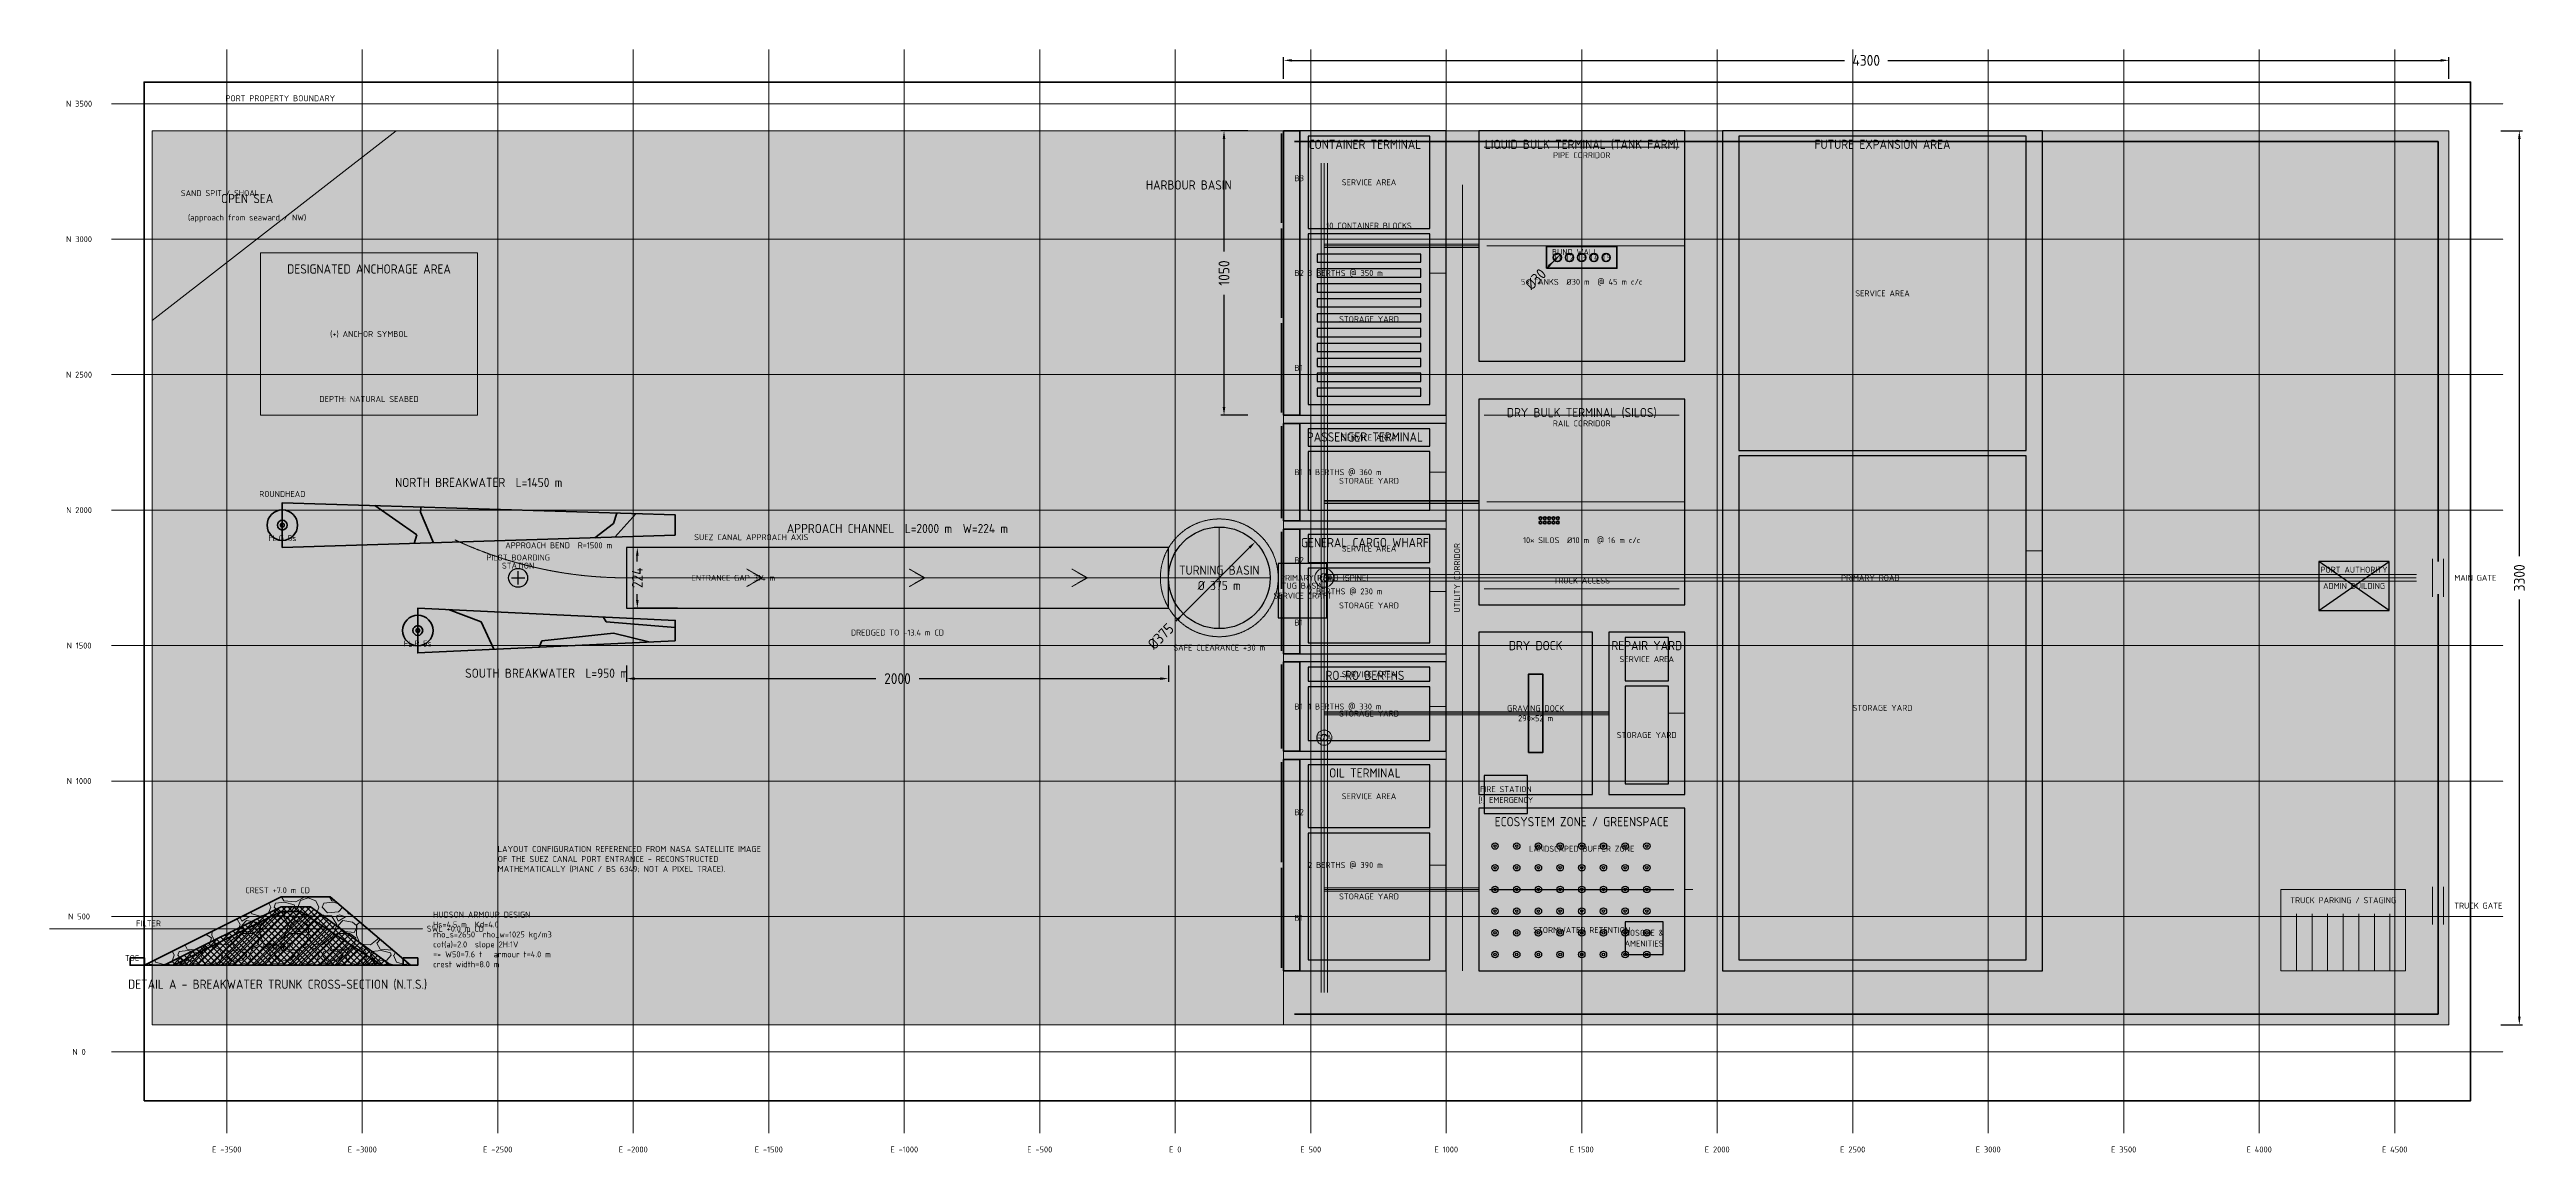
# Model space of a CAD drawing. Header units: metres. Extents: x -4154 to 4986, y -371 to 3700.
import ezdxf
from ezdxf.enums import TextEntityAlignment as Align

# ---------------------------------------------------------------- set-up
doc = ezdxf.new("R2010")
doc.units = ezdxf.units.M
doc.linetypes.add('CENTER2', pattern=[2.541, 1.587, -0.318, 0.318, -0.318])
doc.linetypes.add('DASHED2', pattern=[0.762, 0.635, -0.127])
for name, color, linetype, lineweight in [('BERTHS', 30, 'Continuous', 35), ('BOUNDARY', 7, 'Continuous', 50), ('BREAKWATER', 32, 'Continuous', 50), ('CENTERLINES', 4, 'CENTER2', 13), ('DIMENSIONS', 1, 'Continuous', 18), ('FACILITIES', 50, 'Continuous', 25), ('LAND', 42, 'Continuous', 18), ('QUAYS', 33, 'Continuous', 50), ('ROADS', 9, 'Continuous', 20), ('SILOS', 40, 'Continuous', 35), ('TANKS', 20, 'Continuous', 35), ('TERMINALS', 8, 'Continuous', 25), ('TEXT', 7, 'Continuous', 18)]:
    doc.layers.add(name, color=color, linetype=linetype, lineweight=lineweight)
for name, color, linetype, lineweight, transparency in [('CHANNEL', 150, 'Continuous', 25, 0.3), ('GRID', 8, 'DASHED2', 9, 0.8), ('HATCH', 250, 'Continuous', 13, 0.65), ('TURNING_BASIN', 151, 'Continuous', 25, 0.3), ('WATER', 140, 'Continuous', 18, 0.55)]:
    doc.layers.add(name, color=color, linetype=linetype, lineweight=lineweight, transparency=transparency)
doc.styles.add('PORT_TXT', font='isocp.shx')
doc.dimstyles.new('PORT', dxfattribs={"dimtxt": 40, "dimasz": 30, "dimexe": 12, "dimexo": 12, "dimgap": 8, "dimtad": 1, "dimdec": 1, "dimtxsty": 'PORT_TXT', "dimcen": 2.5, "dimazin": 3, "dimtfac": 1, "dimtmove": 0, "dimatfit": 3, "dimarcsym": 0})

# ---------------------------------------------------------------- blocks, each defined once
blk = doc.blocks.new('_CLOSEDFILLED')
at = {"color": 0, "linetype": 'ByBlock'}
blk.add_solid([(-1, 0.16), (0, 0), (-1, -0.16)], dxfattribs=at)
blk = doc.blocks.new('*D3')
at = {"transparency": 16777216}
for p, q in [((-1837, 1862), (-1997, 1862)), ((-1985, 1810), (-1985, 1832)), ((-1985, 1668), (-1985, 1690)), ((-1837, 1638), (-1997, 1638))]:
    blk.add_line(p, q, dxfattribs=at)
at = {"layer": 'Defpoints', "transparency": 16777216}
for p in [(-1825, 1862), (-1985, 1638), (-1825, 1638)]:
    blk.add_point(p, dxfattribs=at)
at = {"layer": 'DIMENSIONS', "transparency": 16777216, "xscale": 30, "yscale": 30}
for p, rotation in [((-1985, 1862), 90), ((-1985, 1638), 270)]:
    blk.add_blockref('_CLOSEDFILLED', p, dxfattribs=dict(at, rotation=rotation))
at = {"layer": 'DIMENSIONS', "transparency": 16777216, "insert": (-1985, 1750), "char_height": 40, "attachment_point": 5, "rotation": 90, "style": 'PORT_TXT'}
blk.add_mtext('224', dxfattribs=at)
blk = doc.blocks.new('*D4')
at = {"transparency": 16777216}
for p, q in [((-2025, 1426), (-2025, 1366)), ((-1995, 1378), (-1105, 1378)), ((-945, 1378), (-55, 1378)), ((-25, 1426), (-25, 1366))]:
    blk.add_line(p, q, dxfattribs=at)
at = {"layer": 'Defpoints', "transparency": 16777216}
for p in [(-2025, 1438), (-2025, 1378), (-25, 1438)]:
    blk.add_point(p, dxfattribs=at)
at = {"layer": 'DIMENSIONS', "transparency": 16777216, "xscale": 30, "yscale": 30, "rotation": 180}
blk.add_blockref('_CLOSEDFILLED', (-2025, 1378), dxfattribs=at)
at = {"layer": 'DIMENSIONS', "transparency": 16777216, "xscale": 30, "yscale": 30}
blk.add_blockref('_CLOSEDFILLED', (-25, 1378), dxfattribs=at)
at = {"layer": 'DIMENSIONS', "transparency": 16777216, "insert": (-1025, 1378), "char_height": 40, "attachment_point": 5, "style": 'PORT_TXT'}
blk.add_mtext('2000', dxfattribs=at)
blk = doc.blocks.new('*D5')
at = {"transparency": 16777216}
for p, q in [((8.7, 1596.2), (273.9, 1861.4)), ((3, 1590.5), (8.7, 1596.2))]:
    blk.add_line(p, q, dxfattribs=at)
at = {"layer": 'Defpoints', "transparency": 16777216}
for p in [(162.5, 1750), (29.9, 1617.4)]:
    blk.add_point(p, dxfattribs=at)
at = {"layer": 'DIMENSIONS', "transparency": 16777216, "xscale": 30, "yscale": 30, "rotation": 45.00000000000003}
for p in [(295.1, 1882.6), (29.9, 1617.4)]:
    blk.add_blockref('_CLOSEDFILLED', p, dxfattribs=at)
at = {"layer": 'DIMENSIONS', "transparency": 16777216, "insert": (-53.5, 1534), "char_height": 40, "attachment_point": 5, "rotation": 45, "style": 'PORT_TXT'}
blk.add_mtext('%%c375', dxfattribs=at)
blk = doc.blocks.new('*D6')
at = {"transparency": 16777216}
for p, q in [((400, 3592), (400, 3672)), ((430, 3660), (2470, 3660)), ((2630, 3660), (4670, 3660)), ((4700, 3592), (4700, 3672))]:
    blk.add_line(p, q, dxfattribs=at)
at = {"layer": 'Defpoints', "transparency": 16777216}
for p in [(400, 3660), (400, 3580), (4700, 3580)]:
    blk.add_point(p, dxfattribs=at)
at = {"layer": 'DIMENSIONS', "transparency": 16777216, "xscale": 30, "yscale": 30, "rotation": 180}
blk.add_blockref('_CLOSEDFILLED', (400, 3660), dxfattribs=at)
at = {"layer": 'DIMENSIONS', "transparency": 16777216, "xscale": 30, "yscale": 30}
blk.add_blockref('_CLOSEDFILLED', (4700, 3660), dxfattribs=at)
at = {"layer": 'DIMENSIONS', "transparency": 16777216, "insert": (2550, 3660), "char_height": 40, "attachment_point": 5, "style": 'PORT_TXT'}
blk.add_mtext('4300', dxfattribs=at)
blk = doc.blocks.new('*D7')
at = {"transparency": 16777216}
for p, q in [((4892, 3400), (4972, 3400)), ((4960, 1830), (4960, 3370)), ((4960, 130), (4960, 1670)), ((4892, 100), (4972, 100))]:
    blk.add_line(p, q, dxfattribs=at)
at = {"layer": 'Defpoints', "transparency": 16777216}
for p in [(4880, 3400), (4880, 100), (4960, 100)]:
    blk.add_point(p, dxfattribs=at)
at = {"layer": 'DIMENSIONS', "transparency": 16777216, "xscale": 30, "yscale": 30}
for p, rotation in [((4960, 3400), 90), ((4960, 100), 270)]:
    blk.add_blockref('_CLOSEDFILLED', p, dxfattribs=dict(at, rotation=rotation))
at = {"layer": 'DIMENSIONS', "transparency": 16777216, "insert": (4960, 1750), "char_height": 40, "attachment_point": 5, "rotation": 90, "style": 'PORT_TXT'}
blk.add_mtext('3300', dxfattribs=at)
blk = doc.blocks.new('*D8')
at = {"transparency": 16777216}
for p, q in [((268, 3400), (168, 3400)), ((180, 2955), (180, 3370)), ((180, 2380), (180, 2795)), ((268, 2350), (168, 2350))]:
    blk.add_line(p, q, dxfattribs=at)
at = {"layer": 'Defpoints', "transparency": 16777216}
for p in [(280, 3400), (180, 2350), (280, 2350)]:
    blk.add_point(p, dxfattribs=at)
at = {"layer": 'DIMENSIONS', "transparency": 16777216, "xscale": 30, "yscale": 30}
for p, rotation in [((180, 3400), 90), ((180, 2350), 270)]:
    blk.add_blockref('_CLOSEDFILLED', p, dxfattribs=dict(at, rotation=rotation))
at = {"layer": 'DIMENSIONS', "transparency": 16777216, "insert": (180, 2875), "char_height": 40, "attachment_point": 5, "rotation": 90, "style": 'PORT_TXT'}
blk.add_mtext('1050', dxfattribs=at)
blk = doc.blocks.new('*D9')
at = {"transparency": 16777216}
for p, q in [((1372.5, 2895), (1378.2, 2900.7)), ((1378.2, 2900.7), (1399.4, 2921.9))]:
    blk.add_line(p, q, dxfattribs=at)
at = {"layer": 'Defpoints', "transparency": 16777216}
for p in [(1410, 2932.5), (1399.4, 2921.9)]:
    blk.add_point(p, dxfattribs=at)
at = {"layer": 'DIMENSIONS', "transparency": 16777216, "xscale": 30, "yscale": 30, "rotation": 45}
for p in [(1399.4, 2921.9), (1420.6, 2943.1)]:
    blk.add_blockref('_CLOSEDFILLED', p, dxfattribs=at)
at = {"layer": 'DIMENSIONS', "transparency": 16777216, "insert": (1330.1, 2852.6), "char_height": 40, "attachment_point": 5, "rotation": 45, "style": 'PORT_TXT'}
blk.add_mtext('%%c30', dxfattribs=at)

msp = doc.modelspace()

# ---------------------------------------------------------------- hatches: boundary and pattern name
at = {"layer": 'BREAKWATER', "true_color": 0x78787c}
h = msp.add_hatch(color=8, dxfattribs=at)
h.dxf.hatch_style = 1
h.paths.add_polyline_path([(-1845, 1907), (-1845, 1982), (-3295, 2027), (-3295, 1862)])
at = {"layer": 'BREAKWATER'}
h = msp.add_hatch(dxfattribs=at)
h.set_pattern_fill('GRAVEL', scale=55)
h.paths.add_polyline_path([(-1845, 1907), (-1845, 1982), (-3295, 2027), (-3295, 1862)])
at = {"layer": 'BREAKWATER', "true_color": 0x78787c}
h = msp.add_hatch(color=8, dxfattribs=at)
h.dxf.hatch_style = 1
h.paths.add_polyline_path([(-1845, 1518), (-1845, 1593), (-2795, 1638), (-2795, 1473)])
at = {"layer": 'BREAKWATER'}
h = msp.add_hatch(dxfattribs=at)
h.set_pattern_fill('GRAVEL', scale=55)
h.paths.add_polyline_path([(-1845, 1518), (-1845, 1593), (-2795, 1638), (-2795, 1473)])
at = {"layer": 'CHANNEL', "true_color": 0x78b2d4}
h = msp.add_hatch(color=143, dxfattribs=at)
h.dxf.hatch_style = 1
h.paths.add_polyline_path([(-2025, 1638), (-25, 1638), (-25, 1862), (-2025, 1862)])
at = {"layer": 'HATCH', "true_color": 0xecd6c8}
h = msp.add_hatch(color=254, dxfattribs=at)
h.dxf.hatch_style = 1
h.paths.add_polyline_path([(1120, 2550), (1880, 2550), (1880, 3400), (1120, 3400)])
at = {"layer": 'HATCH', "true_color": 0xd0e2ec}
h = msp.add_hatch(color=254, dxfattribs=at)
h.dxf.hatch_style = 1
h.paths.add_polyline_path([(490, 2390), (940, 2390), (940, 3020), (490, 3020)])
at = {"layer": 'HATCH', "true_color": 0xe2e0c8}
h = msp.add_hatch(color=254, dxfattribs=at)
h.dxf.hatch_style = 1
h.paths.add_polyline_path([(1120, 1650), (1880, 1650), (1880, 2410), (1120, 2410)])
at = {"layer": 'HATCH', "true_color": 0xe0d6ec}
h = msp.add_hatch(color=254, dxfattribs=at)
h.dxf.hatch_style = 1
h.paths.add_polyline_path([(490, 2000), (940, 2000), (940, 2216), (490, 2216)])
at = {"layer": 'HATCH', "true_color": 0xf0eee6}
h = msp.add_hatch(color=7, dxfattribs=at)
h.dxf.hatch_style = 1
h.paths.add_polyline_path([(2080, 340), (3140, 340), (3140, 2200), (2080, 2200)])
at = {"layer": 'HATCH', "true_color": 0xe4e0c6}
h = msp.add_hatch(color=254, dxfattribs=at)
h.dxf.hatch_style = 1
h.paths.add_polyline_path([(490, 1510), (940, 1510), (940, 1786), (490, 1786)])
at = {"layer": 'HATCH', "true_color": 0xdcd2be}
h = msp.add_hatch(color=254, dxfattribs=at)
h.dxf.hatch_style = 1
h.paths.add_polyline_path([(4220, 1630), (4480, 1630), (4480, 1810), (4220, 1810)])
at = {"layer": 'HATCH', "true_color": 0xd2e4d6}
h = msp.add_hatch(color=254, dxfattribs=at)
h.dxf.hatch_style = 1
h.paths.add_polyline_path([(490, 1150), (940, 1150), (940, 1348), (490, 1348)])
at = {"layer": 'HATCH', "true_color": 0xe0e0e0}
h = msp.add_hatch(color=254, dxfattribs=at)
h.dxf.hatch_style = 1
h.paths.add_polyline_path([(1660, 990), (1820, 990), (1820, 1350), (1660, 1350)])
at = {"layer": 'HATCH', "true_color": 0xecc8c8}
h = msp.add_hatch(color=254, dxfattribs=at)
h.dxf.hatch_style = 1
h.paths.add_polyline_path([(1140, 880), (1300, 880), (1300, 1020), (1140, 1020)])
at = {"layer": 'HATCH', "true_color": 0xb4e1b4}
h = msp.add_hatch(color=9, dxfattribs=at)
h.dxf.hatch_style = 1
h.paths.add_polyline_path([(1140, 320), (1860, 320), (1860, 880), (1140, 880)])
at = {"layer": 'HATCH', "true_color": 0xecdace}
h = msp.add_hatch(color=254, dxfattribs=at)
h.dxf.hatch_style = 1
h.paths.add_polyline_path([(490, 340), (940, 340), (940, 808), (490, 808)])
at = {"layer": 'HATCH'}
h = msp.add_hatch(dxfattribs=at)
h.set_pattern_fill('GRAVEL', scale=7)
h.paths.add_polyline_path([(-3803, 320), (-2822, 320), (-3119, 572), (-3299, 572)])
h = msp.add_hatch(dxfattribs=at)
h.set_pattern_fill('ANSI37', scale=5)
h.paths.add_polyline_path([(-3731, 320), (-2894, 320), (-3191, 536), (-3299, 536)])
h = msp.add_hatch(dxfattribs=at)
h.set_pattern_fill('ANSI31', scale=6)
h.paths.add_polyline_path([(-3695, 320), (-2930, 320), (-3227, 518), (-3299, 518)])
at = {"layer": 'HATCH', "true_color": 0xdcdceb}
h = msp.add_hatch(color=254, dxfattribs=at)
h.dxf.hatch_style = 1
h.paths.add_polyline_path([(1660, 360), (1800, 360), (1800, 480), (1660, 480)])
at = {"layer": 'LAND', "true_color": 0xdecd9e}
h = msp.add_hatch(color=9, dxfattribs=at)
h.dxf.hatch_style = 1
h.paths.add_polyline_path([(-3775, 3400), (-2875, 3400), (-3775, 2700)])
at = {"layer": 'LAND', "true_color": 0xece2c6}
h = msp.add_hatch(color=254, dxfattribs=at)
h.dxf.hatch_style = 1
h.paths.add_polyline_path([(400, 100), (4700, 100), (4700, 3400), (400, 3400)])
at = {"layer": 'TURNING_BASIN', "true_color": 0x78b2d4}
h = msp.add_hatch(color=143, dxfattribs=at)
h.dxf.hatch_style = 1
h.paths.add_polyline_path([(350, 1750), (349.29, 1766.34), (347.15, 1782.56), (343.61, 1798.53), (338.69, 1814.13), (332.43, 1829.24), (324.88, 1843.75), (316.09, 1857.55), (306.13, 1870.52), (295.08, 1882.58), (283.02, 1893.63), (270.05, 1903.59), (256.25, 1912.38), (241.74, 1919.93), (226.63, 1926.19), (211.03, 1931.11), (195.06, 1934.65), (178.84, 1936.79), (162.5, 1937.5), (146.16, 1936.79), (129.94, 1934.65), (113.97, 1931.11), (98.37, 1926.19), (83.26, 1919.93), (68.75, 1912.38), (54.95, 1903.59), (41.98, 1893.63), (29.92, 1882.58), (18.87, 1870.52), (8.91, 1857.55), (0.12, 1843.75), (-7.43, 1829.24), (-13.69, 1814.13), (-18.61, 1798.53), (-22.15, 1782.56), (-24.29, 1766.34), (-25, 1750), (-24.29, 1733.66), (-22.15, 1717.44), (-18.61, 1701.47), (-13.69, 1685.87), (-7.43, 1670.76), (0.12, 1656.25), (8.91, 1642.45), (18.87, 1629.48), (29.92, 1617.42), (41.98, 1606.37), (54.95, 1596.41), (68.75, 1587.62), (83.26, 1580.07), (98.37, 1573.81), (113.97, 1568.89), (129.94, 1565.35), (146.16, 1563.21), (162.5, 1562.5), (178.84, 1563.21), (195.06, 1565.35), (211.03, 1568.89), (226.63, 1573.81), (241.74, 1580.07), (256.25, 1587.62), (270.05, 1596.41), (283.02, 1606.37), (295.08, 1617.42), (306.13, 1629.48), (316.09, 1642.45), (324.88, 1656.25), (332.43, 1670.76), (338.69, 1685.87), (343.61, 1701.47), (347.15, 1717.44), (349.29, 1733.66)])
h = msp.add_hatch(color=143, dxfattribs=at)
h.dxf.hatch_style = 1
h.paths.add_polyline_path([(380, 1602.5), (560, 1602.5), (560, 1802.5), (380, 1802.5)])
at = {"layer": 'WATER', "true_color": 0xb3d6ea}
h = msp.add_hatch(color=254, dxfattribs=at)
h.dxf.hatch_style = 1
h.paths.add_polyline_path([(-3775, 100), (400, 100), (400, 3400), (-3775, 3400)])

# ---------------------------------------------------------------- linework, layer by layer
at = {"layer": 'BERTHS'}
for p, q in [((392, 3060), (392, 3390)), ((392, 2710), (392, 3040)), ((392, 2360), (392, 2690)), ((392, 1970), (392, 2310)), ((392, 1710), (392, 1920)), ((392, 1480), (392, 1690)), ((392, 1120), (392, 1430)), ((392, 700), (392, 1070)), ((392, 310), (392, 680))]:
    msp.add_line(p, q, dxfattribs=at)
msp.add_lwpolyline([(1304, 1105), (1356, 1105), (1356, 1395), (1304, 1395)], close=True, dxfattribs=at)
at = {"layer": 'BOUNDARY'}
for p, q in [((440, 3360), (4660, 3360)), ((4660, 1810), (4660, 3360)), ((4660, 140), (4660, 1690)), ((440, 140), (4660, 140))]:
    msp.add_line(p, q, dxfattribs=at)
msp.add_lwpolyline([(-3805, -180), (4780, -180), (4780, 3580), (-3805, 3580)], close=True, dxfattribs=at)
at = {"layer": 'BREAKWATER'}
for points in [[(-1845, 1907), (-1845, 1982), (-3295, 2027), (-3295, 1862)], [(-1845, 1518), (-1845, 1593), (-2795, 1638), (-2795, 1473)], [(-3803, 320), (-2822, 320), (-3119, 572), (-3299, 572)], [(-3731, 320), (-2894, 320), (-3191, 536), (-3299, 536)], [(-3695, 320), (-2930, 320), (-3227, 518), (-3299, 518)], [(-3803, 320), (-3857, 320), (-3857, 347), (-3803, 347)], [(-2849, 320), (-2795, 320), (-2795, 347), (-2849, 347)]]:
    msp.add_lwpolyline(points, close=True, dxfattribs=at)
for centre, radius in [((-3295, 1944.5), 56.25), ((-3295, 1944.5), 18), ((-3295, 1944.5), 7.2), ((-2795, 1555.5), 56.25), ((-2795, 1555.5), 18), ((-2795, 1555.5), 7.2)]:
    msp.add_circle(centre, radius, dxfattribs=at)
at = {"layer": 'CENTERLINES', "linetype": 'CENTER2'}
for p, q in [((550, 220), (550, 3280)), ((550, 2975), (1120, 2975)), ((550, 2030), (1120, 2030)), ((162.5, 1562.5), (162.5, 1937.5)), ((-2025, 1750), (-25, 1750)), ((-25, 1750), (350, 1750)), ((550, 1750), (4580, 1750)), ((550, 1250), (1120, 1250)), ((550, 1250), (1600, 1250)), ((550, 600), (1120, 600))]:
    msp.add_line(p, q, dxfattribs=at)
at = {"layer": 'CENTERLINES'}
for p, q in [((-1591, 1750), (-1525, 1750)), ((-1525, 1750), (-1582.16, 1783)), ((-1525, 1750), (-1582.16, 1717)), ((-991, 1750), (-925, 1750)), ((-925, 1750), (-982.16, 1783)), ((-925, 1750), (-982.16, 1717)), ((-391, 1750), (-325, 1750)), ((-325, 1750), (-382.16, 1783)), ((-325, 1750), (-382.16, 1717))]:
    msp.add_line(p, q, dxfattribs=at)
msp.add_lwpolyline([(380, 1750), (379.17, 1768.96), (376.7, 1787.77), (372.59, 1806.29), (366.88, 1824.39), (359.62, 1841.92), (350.86, 1858.75), (340.67, 1874.75), (329.11, 1889.81), (316.3, 1903.8), (302.31, 1916.61), (287.25, 1928.17), (271.25, 1938.36), (254.42, 1947.12), (236.89, 1954.38), (218.79, 1960.09), (200.27, 1964.2), (181.46, 1966.67), (162.5, 1967.5), (143.54, 1966.67), (124.73, 1964.2), (106.21, 1960.09), (88.11, 1954.38), (70.58, 1947.12), (53.75, 1938.36), (37.75, 1928.17), (22.69, 1916.61), (8.7, 1903.8), (-4.11, 1889.81), (-15.67, 1874.75), (-25.86, 1858.75), (-34.62, 1841.92), (-41.88, 1824.39), (-47.59, 1806.29), (-51.7, 1787.77), (-54.17, 1768.96), (-55, 1750), (-54.17, 1731.04), (-51.7, 1712.23), (-47.59, 1693.71), (-41.88, 1675.61), (-34.62, 1658.08), (-25.86, 1641.25), (-15.67, 1625.25), (-4.11, 1610.19), (8.7, 1596.2), (22.69, 1583.39), (37.75, 1571.83), (53.75, 1561.64), (70.58, 1552.88), (88.11, 1545.62), (106.21, 1539.91), (124.73, 1535.8), (143.54, 1533.33), (162.5, 1532.5), (181.46, 1533.33), (200.27, 1535.8), (218.79, 1539.91), (236.89, 1545.62), (254.42, 1552.88), (271.25, 1561.64), (287.25, 1571.83), (302.31, 1583.39), (316.3, 1596.2), (329.11, 1610.19), (340.67, 1625.25), (350.86, 1641.25), (359.62, 1658.08), (366.88, 1675.61), (372.59, 1693.71), (376.7, 1712.23), (379.17, 1731.04)], close=True, dxfattribs=at)
msp.add_lwpolyline([(-2025, 1750), (-2041.36, 1750.09), (-2057.72, 1750.36), (-2074.08, 1750.8), (-2090.43, 1751.43), (-2106.77, 1752.23), (-2123.1, 1753.21), (-2139.43, 1754.37), (-2155.73, 1755.71), (-2172.03, 1757.22), (-2188.3, 1758.92), (-2204.56, 1760.79), (-2220.79, 1762.83), (-2237, 1765.06), (-2253.19, 1767.46), (-2269.34, 1770.04), (-2285.47, 1772.79), (-2301.57, 1775.72), (-2317.64, 1778.82), (-2333.67, 1782.1), (-2349.66, 1785.56), (-2365.61, 1789.18), (-2381.53, 1792.99), (-2397.4, 1796.96), (-2413.23, 1801.11), (-2429.01, 1805.43), (-2444.74, 1809.93), (-2460.43, 1814.59), (-2476.06, 1819.42), (-2491.64, 1824.43), (-2507.16, 1829.6), (-2522.62, 1834.95), (-2538.03, 1840.46), (-2553.38, 1846.14), (-2568.66, 1851.99), (-2583.87, 1858), (-2599.03, 1864.18), (-2614.11, 1870.52), (-2629.12, 1877.03), (-2644.06, 1883.7), (-2658.93, 1890.54)], dxfattribs=at)
at = {"layer": 'CHANNEL'}
for p, q in [((-2449.5, 1750), (-2400.5, 1750)), ((-2425, 1725.5), (-2425, 1774.5))]:
    msp.add_line(p, q, dxfattribs=at)
msp.add_lwpolyline([(-2025, 1638), (-25, 1638), (-25, 1862), (-2025, 1862)], close=True, dxfattribs=at)
msp.add_circle((-2425, 1750), 35, dxfattribs=at)
at = {"layer": 'FACILITIES'}
for p, q in [((4220, 1630), (4480, 1810)), ((4480, 1630), (4220, 1810))]:
    msp.add_line(p, q, dxfattribs=at)
for points in [[(4220, 1630), (4480, 1630), (4480, 1810), (4220, 1810)], [(1140, 880), (1300, 880), (1300, 1020), (1140, 1020)], [(1660, 360), (1800, 360), (1800, 480), (1660, 480)]]:
    msp.add_lwpolyline(points, close=True, dxfattribs=at)
at = {"layer": 'GRID'}
for p, q in [((-3500, -300), (-3500, 3700)), ((-3000, -300), (-3000, 3700)), ((-2500, -300), (-2500, 3700)), ((-2000, -300), (-2000, 3700)), ((-1500, -300), (-1500, 3700)), ((-1000, -300), (-1000, 3700)), ((-500, -300), (-500, 3700)), ((0, -300), (0, 3700)), ((500, -300), (500, 3700)), ((1000, -300), (1000, 3700)), ((1500, -300), (1500, 3700)), ((2000, -300), (2000, 3700)), ((2500, -300), (2500, 3700)), ((3000, -300), (3000, 3700)), ((3500, -300), (3500, 3700)), ((4000, -300), (4000, 3700)), ((4500, -300), (4500, 3700)), ((-3925, 3500), (4900, 3500)), ((-3925, 3000), (4900, 3000)), ((-3925, 2500), (4900, 2500)), ((-3925, 2000), (4900, 2000)), ((-3925, 1500), (4900, 1500)), ((-3925, 1000), (4900, 1000)), ((-3925, 500), (4900, 500)), ((-3925, 0), (4900, 0))]:
    msp.add_line(p, q, dxfattribs=at)
at = {"layer": 'LAND'}
for points in [[(-3775, 3400), (-2875, 3400), (-3775, 2700)], [(400, 100), (4700, 100), (4700, 3400), (400, 3400)]]:
    msp.add_lwpolyline(points, close=True, dxfattribs=at)
at = {"layer": 'QUAYS'}
for p, q in [((400, 2350), (400, 3400)), ((400, 1960), (400, 2320)), ((400, 1470), (400, 1930)), ((400, 1110), (400, 1440)), ((1304, 1105), (1356, 1105)), ((400, 300), (400, 1080))]:
    msp.add_line(p, q, dxfattribs=at)
for points in [[(400, 2350), (460, 2350), (460, 3400), (400, 3400)], [(400, 1960), (460, 1960), (460, 2320), (400, 2320)], [(400, 1470), (460, 1470), (460, 1930), (400, 1930)], [(400, 1110), (460, 1110), (460, 1440), (400, 1440)], [(400, 300), (460, 300), (460, 1080), (400, 1080)]]:
    msp.add_lwpolyline(points, close=True, dxfattribs=at)
at = {"layer": 'ROADS', "linetype": 'DASHED2'}
for p, q in [((1140, 3340), (1860, 3340)), ((1060, 300), (1060, 3200)), ((1140, 2350), (1860, 2350))]:
    msp.add_line(p, q, dxfattribs=at)
at = {"layer": 'ROADS'}
for p, q in [((538, 220), (538, 3280)), ((562, 220), (562, 3280)), ((550, 2981), (1120, 2981)), ((550, 2969), (1120, 2969)), ((1880, 2975), (1150, 2975)), ((1000, 2875), (940, 2875)), ((1000, 2140), (940, 2140)), ((550, 2036), (1120, 2036)), ((550, 2024), (1120, 2024)), ((1880, 2030), (1150, 2030)), ((3200, 1850), (3140, 1850)), ((550, 1762), (4580, 1762)), ((550, 1738), (4580, 1738)), ((4640, 1680), (4640, 1820)), ((4680, 1680), (4680, 1820)), ((1000, 1700), (940, 1700)), ((1140, 1710), (1860, 1710)), ((550, 1256), (1120, 1256)), ((550, 1256), (1600, 1256)), ((550, 1244), (1120, 1244)), ((550, 1244), (1600, 1244)), ((1000, 1275), (940, 1275)), ((1880, 1250), (1820, 1250)), ((1000, 690), (940, 690)), ((550, 606), (1120, 606)), ((550, 594), (1120, 594)), ((1880, 600), (1910, 600)), ((4640, 470), (4640, 610)), ((4680, 470), (4680, 610)), ((4137.5, 300), (4137.5, 510)), ((4195, 300), (4195, 510)), ((4252.5, 300), (4252.5, 510)), ((4310, 300), (4310, 510)), ((4367.5, 300), (4367.5, 510)), ((4425, 300), (4425, 510)), ((4482.5, 300), (4482.5, 510))]:
    msp.add_line(p, q, dxfattribs=at)
msp.add_lwpolyline([(4080, 300), (4540, 300), (4540, 600), (4080, 600)], close=True, dxfattribs=at)
for centre, radius in [((550, 1750), 35), ((550, 1750), 15.75), ((550, 1160), 28), ((550, 1160), 12.25)]:
    msp.add_circle(centre, radius, dxfattribs=at)
at = {"layer": 'SILOS'}
for centre in [(1348, 1970), (1348, 1954), (1364, 1970), (1364, 1954), (1380, 1970), (1380, 1954), (1396, 1970), (1396, 1954), (1412, 1970), (1412, 1954)]:
    msp.add_circle(centre, 5, dxfattribs=at)
at = {"layer": 'TANKS'}
msp.add_lwpolyline([(1370, 2892.5), (1630, 2892.5), (1630, 2972.5), (1370, 2972.5)], close=True, dxfattribs=at)
for centre in [(1410, 2932.5), (1455, 2932.5), (1500, 2932.5), (1545, 2932.5), (1590, 2932.5)]:
    msp.add_circle(centre, 15, dxfattribs=at)
at = {"layer": 'TERMINALS', "linetype": 'DASHED2'}
msp.add_line((1160, 600), (1840, 600), dxfattribs=at)
at = {"layer": 'TERMINALS'}
for points in [[(400, 2350), (1000, 2350), (1000, 3400), (400, 3400)], [(1120, 2550), (1880, 2550), (1880, 3400), (1120, 3400)], [(2020, 300), (3200, 300), (3200, 3400), (2020, 3400)], [(490, 3040), (940, 3040), (940, 3380), (490, 3380)], [(2080, 2220), (3140, 2220), (3140, 3380), (2080, 3380)], [(490, 2390), (940, 2390), (940, 3020), (490, 3020)], [(523.75, 2915), (906.25, 2915), (906.25, 2945), (523.75, 2945)], [(523.75, 2860), (906.25, 2860), (906.25, 2890), (523.75, 2890)], [(523.75, 2805), (906.25, 2805), (906.25, 2835), (523.75, 2835)], [(523.75, 2750), (906.25, 2750), (906.25, 2780), (523.75, 2780)], [(523.75, 2695), (906.25, 2695), (906.25, 2725), (523.75, 2725)], [(523.75, 2640), (906.25, 2640), (906.25, 2670), (523.75, 2670)], [(523.75, 2585), (906.25, 2585), (906.25, 2615), (523.75, 2615)], [(523.75, 2530), (906.25, 2530), (906.25, 2560), (523.75, 2560)], [(523.75, 2475), (906.25, 2475), (906.25, 2505), (523.75, 2505)], [(523.75, 2420), (906.25, 2420), (906.25, 2450), (523.75, 2450)], [(1120, 1650), (1880, 1650), (1880, 2410), (1120, 2410)], [(400, 1960), (1000, 1960), (1000, 2320), (400, 2320)], [(490, 2236), (940, 2236), (940, 2300), (490, 2300)], [(490, 2000), (940, 2000), (940, 2216), (490, 2216)], [(2080, 340), (3140, 340), (3140, 2200), (2080, 2200)], [(400, 1470), (1000, 1470), (1000, 1930), (400, 1930)], [(490, 1806), (940, 1806), (940, 1910), (490, 1910)], [(490, 1510), (940, 1510), (940, 1786), (490, 1786)], [(1120, 950), (1540, 950), (1540, 1550), (1120, 1550)], [(1600, 950), (1880, 950), (1880, 1550), (1600, 1550)], [(1660, 1370), (1820, 1370), (1820, 1530), (1660, 1530)], [(400, 1110), (1000, 1110), (1000, 1440), (400, 1440)], [(490, 1368), (940, 1368), (940, 1420), (490, 1420)], [(490, 1150), (940, 1150), (940, 1348), (490, 1348)], [(1660, 990), (1820, 990), (1820, 1350), (1660, 1350)], [(400, 300), (1000, 300), (1000, 1080), (400, 1080)], [(490, 828), (940, 828), (940, 1060), (490, 1060)], [(1120, 300), (1880, 300), (1880, 900), (1120, 900)], [(490, 340), (940, 340), (940, 808), (490, 808)]]:
    msp.add_lwpolyline(points, close=True, dxfattribs=at)
for centre, radius in [((1180, 760), 12), ((1180, 760), 4.8), ((1260, 760), 12), ((1260, 760), 4.8), ((1340, 760), 12), ((1340, 760), 4.8), ((1420, 760), 12), ((1420, 760), 4.8), ((1500, 760), 12), ((1500, 760), 4.8), ((1580, 760), 12), ((1580, 760), 4.8), ((1660, 760), 12), ((1660, 760), 4.8), ((1740, 760), 12), ((1740, 760), 4.8), ((1180, 680), 12), ((1180, 680), 4.8), ((1260, 680), 12), ((1260, 680), 4.8), ((1340, 680), 12), ((1340, 680), 4.8), ((1420, 680), 12), ((1420, 680), 4.8), ((1500, 680), 12), ((1500, 680), 4.8), ((1580, 680), 12), ((1580, 680), 4.8), ((1660, 680), 12), ((1660, 680), 4.8), ((1740, 680), 12), ((1740, 680), 4.8), ((1180, 600), 12), ((1180, 600), 4.8), ((1260, 600), 12), ((1260, 600), 4.8), ((1340, 600), 12), ((1340, 600), 4.8), ((1420, 600), 12), ((1420, 600), 4.8), ((1500, 600), 12), ((1500, 600), 4.8), ((1580, 600), 12), ((1580, 600), 4.8), ((1660, 600), 12), ((1660, 600), 4.8), ((1740, 600), 12), ((1740, 600), 4.8), ((1180, 520), 12), ((1180, 520), 4.8), ((1260, 520), 12), ((1260, 520), 4.8), ((1340, 520), 12), ((1340, 520), 4.8), ((1420, 520), 12), ((1420, 520), 4.8), ((1500, 520), 12), ((1500, 520), 4.8), ((1580, 520), 12), ((1580, 520), 4.8), ((1660, 520), 12), ((1660, 520), 4.8), ((1740, 520), 12), ((1740, 520), 4.8), ((1180, 440), 12), ((1180, 360), 12), ((1180, 440), 4.8), ((1260, 440), 12), ((1260, 360), 12), ((1260, 440), 4.8), ((1340, 440), 12), ((1340, 360), 12), ((1340, 440), 4.8), ((1420, 440), 12), ((1420, 360), 12), ((1420, 440), 4.8), ((1500, 440), 12), ((1500, 360), 12), ((1500, 440), 4.8), ((1580, 440), 12), ((1580, 360), 12), ((1580, 440), 4.8), ((1660, 440), 12), ((1660, 360), 12), ((1660, 440), 4.8), ((1740, 440), 12), ((1740, 360), 12), ((1740, 440), 4.8), ((1180, 360), 4.8), ((1260, 360), 4.8), ((1340, 360), 4.8), ((1420, 360), 4.8), ((1500, 360), 4.8), ((1580, 360), 4.8), ((1660, 360), 4.8), ((1740, 360), 4.8)]:
    msp.add_circle(centre, radius, dxfattribs=at)
at = {"layer": 'TURNING_BASIN'}
msp.add_lwpolyline([(380, 1602.5), (560, 1602.5), (560, 1802.5), (380, 1802.5)], close=True, dxfattribs=at)
msp.add_circle((162.5, 1750), 187.5, dxfattribs=at)
at = {"layer": 'WATER', "linetype": 'DASHED2'}
msp.add_line((-4154, 455), (-2777, 455), dxfattribs=at)
at = {"layer": 'WATER'}
for points in [[(-3775, 100), (400, 100), (400, 3400), (-3775, 3400)], [(-3375, 2350), (-2575, 2350), (-2575, 2950), (-3375, 2950)]]:
    msp.add_lwpolyline(points, close=True, dxfattribs=at)

# ---------------------------------------------------------------- texts
at = {"layer": 'BERTHS', "style": 'PORT_TXT'}
for s, p in [('B3', (440, 3225)), ('B2', (440, 2875)), ('3 BERTHS @ 350 m', (490, 2875)), ('B1', (440, 2525)), ('B1', (440, 2140)), ('1 BERTHS @ 360 m', (490, 2140)), ('B2', (440, 1815)), ('2 BERTHS @ 230 m', (490, 1700)), ('B1', (440, 1585)), ('B1', (440, 1275)), ('1 BERTHS @ 330 m', (490, 1275)), ('B2', (440, 885)), ('2 BERTHS @ 390 m', (490, 690)), ('B1', (440, 495))]:
    msp.add_text(s, height=22, dxfattribs=at).set_placement(p, align=Align.MIDDLE_LEFT)
at = {"layer": 'BERTHS', "insert": (1330, 1250), "char_height": 22, "attachment_point": 5, "style": 'PORT_TXT'}
msp.add_mtext('GRAVING DOCK\\P290×52 m', dxfattribs=at)
at = {"layer": 'BOUNDARY', "style": 'PORT_TXT'}
msp.add_text('PORT PROPERTY BOUNDARY', height=22, dxfattribs=at).set_placement((-3505, 3520), align=Align.MIDDLE_LEFT)
at = {"layer": 'BREAKWATER', "style": 'PORT_TXT'}
for s, height, p in [('NORTH BREAKWATER  L=1450 m', 34, (-2570, 2102)), ('ROUNDHEAD', 22, (-3295, 2059.5)), ('FL.G 5s', 22, (-3295, 1896.5)), ('FL.R 5s', 22, (-2795, 1507.5)), ('SOUTH BREAKWATER  L=950 m', 34, (-2320, 1398)), ('CREST +7.0 m CD', 22, (-3312.5, 597)), ('ARMOUR', 22, (-3312.5, 392)), ('CORE', 22, (-3312.5, 389.3))]:
    msp.add_text(s, height=height, dxfattribs=at).set_placement(p, align=Align.MIDDLE_CENTER)
msp.add_text('ENTRANCE GAP 314 m', height=22, dxfattribs=at).set_placement((-1785, 1750), align=Align.MIDDLE_LEFT)
for s, p in [('FILTER', (-3743, 474.44)), ('TOE', (-3823, 347))]:
    msp.add_text(s, height=22, dxfattribs=at).set_placement(p, align=Align.MIDDLE_RIGHT)
at = {"layer": 'CENTERLINES', "style": 'PORT_TXT'}
msp.add_text('SUEZ CANAL APPROACH AXIS', height=22, dxfattribs=at).set_placement((-1775, 1900), align=Align.MIDDLE_LEFT)
at = {"layer": 'CHANNEL', "style": 'PORT_TXT'}
for s, height, p in [('APPROACH CHANNEL  L=2000 m  W=224 m', 34, (-1025, 1932)), ('PILOT BOARDING', 22, (-2425, 1825)), ('APPROACH BEND  R=1500 m', 22, (-2275, 1870)), ('STATION', 22, (-2425, 1795)), ('DREDGED TO -13.4 m CD', 22, (-1025, 1548))]:
    msp.add_text(s, height=height, dxfattribs=at).set_placement(p, align=Align.MIDDLE_CENTER)
at = {"layer": 'FACILITIES', "style": 'PORT_TXT'}
for s, p in [('PORT AUTHORITY', (4350, 1780)), ('ADMIN BUILDING', (4350, 1720)), ('[!] EMERGENCY', (1220, 930)), ('FIRE STATION', (1220, 970)), ('MOSQUE &', (1730, 440)), ('AMENITIES', (1730, 400))]:
    msp.add_text(s, height=22, dxfattribs=at).set_placement(p, align=Align.MIDDLE_CENTER)
at = {"layer": 'GRID', "style": 'PORT_TXT'}
for s, p in [('N 3500', (-4045, 3500)), ('N 3000', (-4045, 3000)), ('N 2500', (-4045, 2500)), ('N 2000', (-4045, 2000)), ('N 1500', (-4045, 1500)), ('N 1000', (-4045, 1000)), ('N 500', (-4045, 500)), ('N 0', (-4045, 0)), ('E -3500', (-3500, -360)), ('E -3000', (-3000, -360)), ('E -2500', (-2500, -360)), ('E -2000', (-2000, -360)), ('E -1500', (-1500, -360)), ('E -1000', (-1000, -360)), ('E -500', (-500, -360)), ('E 0', (0, -360)), ('E 500', (500, -360)), ('E 1000', (1000, -360)), ('E 1500', (1500, -360)), ('E 2000', (2000, -360)), ('E 2500', (2500, -360)), ('E 3000', (3000, -360)), ('E 3500', (3500, -360)), ('E 4000', (4000, -360)), ('E 4500', (4500, -360))]:
    msp.add_text(s, height=22, dxfattribs=at).set_placement(p, align=Align.MIDDLE_CENTER)
at = {"layer": 'LAND', "style": 'PORT_TXT'}
msp.add_text('SAND SPIT / SHOAL', height=22, dxfattribs=at).set_placement((-3525, 3170), align=Align.MIDDLE_CENTER)
at = {"layer": 'ROADS', "style": 'PORT_TXT'}
for s, p in [('PRIMARY ROAD (SPINE)', (550, 1750)), ('R/A', (550, 1750)), ('PRIMARY ROAD', (2565, 1750)), ('R/A', (550, 1160)), ('TRUCK PARKING / STAGING', (4310, 560))]:
    msp.add_text(s, height=22, dxfattribs=at).set_placement(p, align=Align.MIDDLE_CENTER)
at = {"layer": 'SILOS', "style": 'PORT_TXT'}
for s, p in [('RAIL CORRIDOR', (1500, 2320)), ('10× SILOS  Ø10 m  @ 16 m c/c', (1500, 1889)), ('TRUCK ACCESS', (1500, 1740))]:
    msp.add_text(s, height=22, dxfattribs=at).set_placement(p, align=Align.MIDDLE_CENTER)
at = {"layer": 'TANKS', "style": 'PORT_TXT'}
for s, p in [('PIPE CORRIDOR', (1500, 3310)), ('T1', (1410, 2932.5)), ('T2', (1455, 2932.5)), ('T3', (1500, 2932.5)), ('T4', (1545, 2932.5)), ('T5', (1590, 2932.5)), ('5× TANKS  Ø30 m  @ 45 m c/c', (1500, 2842.5))]:
    msp.add_text(s, height=22, dxfattribs=at).set_placement(p, align=Align.MIDDLE_CENTER)
msp.add_text('BUND WALL', height=22, dxfattribs=at).set_placement((1390, 2952.5), align=Align.MIDDLE_LEFT)
at = {"layer": 'TERMINALS', "style": 'PORT_TXT'}
for s, height, p in [('CONTAINER TERMINAL', 34, (700, 3350)), ('LIQUID BULK TERMINAL (TANK FARM)', 34, (1500, 3350)), ('FUTURE EXPANSION AREA', 34, (2610, 3350)), ('SERVICE AREA', 22, (715, 3210)), ('10 CONTAINER BLOCKS', 22, (715, 3050)), ('SERVICE AREA', 22, (2610, 2800)), ('STORAGE YARD', 22, (715, 2705)), ('DRY BULK TERMINAL (SILOS)', 34, (1500, 2360)), ('PASSENGER TERMINAL', 34, (700, 2270)), ('SERVICE AREA', 22, (715, 2268)), ('STORAGE YARD', 22, (715, 2108)), ('GENERAL CARGO WHARF', 34, (700, 1880)), ('SERVICE AREA', 22, (715, 1858)), ('STORAGE YARD', 22, (715, 1648)), ('DRY DOCK', 34, (1330, 1500)), ('REPAIR YARD', 34, (1740, 1500)), ('RO-RO BERTHS', 34, (700, 1390)), ('SERVICE AREA', 22, (715, 1394)), ('SERVICE AREA', 22, (1740, 1450)), ('STORAGE YARD', 22, (2610, 1270)), ('STORAGE YARD', 22, (715, 1249)), ('STORAGE YARD', 22, (1740, 1170)), ('OIL TERMINAL', 34, (700, 1030)), ('SERVICE AREA', 22, (715, 944)), ('ECOSYSTEM ZONE / GREENSPACE', 34, (1500, 850)), ('LANDSCAPED BUFFER ZONE', 22, (1500, 750)), ('STORAGE YARD', 22, (715, 574)), ('STORMWATER RETENTION', 22, (1500, 450))]:
    msp.add_text(s, height=height, dxfattribs=at).set_placement(p, align=Align.MIDDLE_CENTER)
at = {"layer": 'TEXT', "style": 'PORT_TXT'}
msp.add_text('UTILITY CORRIDOR', height=22, rotation=90, dxfattribs=at).set_placement((1040, 1750), align=Align.MIDDLE_CENTER)
for s, p in [('MAIN GATE', (4720, 1750)), ('TRUCK GATE', (4720, 540))]:
    msp.add_text(s, height=22, dxfattribs=at).set_placement(p, align=Align.MIDDLE_LEFT)
msp.add_text('DETAIL A - BREAKWATER TRUNK CROSS-SECTION (N.T.S.)', height=34, dxfattribs=at).set_placement((-3312.5, 250), align=Align.MIDDLE_CENTER)
at = {"layer": 'TEXT', "char_height": 22, "attachment_point": 1, "style": 'PORT_TXT'}
for s, insert, width in [('LAYOUT CONFIGURATION REFERENCED FROM NASA SATELLITE IMAGE\\POF THE SUEZ CANAL PORT ENTRANCE - RECONSTRUCTED\\PMATHEMATICALLY (PIANC / BS 6349; NOT A PIXEL TRACE).', (-2500, 760), 1450), ('HUDSON ARMOUR DESIGN\\PHs=4.5 m  Kd=4.0\\Prho_s=2650  rho_w=1025 kg/m3\\Pcot(a)=2.0  slope 2H:1V\\P=> W50=7.6 t   armour t=4.0 m\\Pcrest width=8.0 m', (-2738.75, 518), 688.5)]:
    msp.add_mtext(s, dxfattribs=dict(at, insert=insert, width=width))
at = {"layer": 'TURNING_BASIN', "style": 'PORT_TXT'}
msp.add_text('SAFE CLEARANCE +30 m', height=22, dxfattribs=at).set_placement((162.5, 1492.5), align=Align.MIDDLE_CENTER)
at = {"layer": 'TURNING_BASIN', "attachment_point": 5, "style": 'PORT_TXT'}
for s, insert, char_height in [('TURNING BASIN\\PØ 375 m', (162.5, 1750), 34), ('TUG BASIN\\PSERVICE CRAFT', (470, 1702.5), 22)]:
    msp.add_mtext(s, dxfattribs=dict(at, insert=insert, char_height=char_height))
at = {"layer": 'WATER', "style": 'PORT_TXT'}
for s, height, p in [('HARBOUR BASIN', 34, (50, 3200)), ('OPEN SEA', 34, (-3425, 3150)), ('(approach from seaward / NW)', 22, (-3425, 3080)), ('DESIGNATED ANCHORAGE AREA', 34, (-2975, 2890)), ('(+) ANCHOR SYMBOL', 22, (-2975, 2650)), ('DEPTH: NATURAL SEABED', 22, (-2975, 2410))]:
    msp.add_text(s, height=height, dxfattribs=at).set_placement(p, align=Align.MIDDLE_CENTER)
msp.add_text('SWL +0.0 m CD', height=22, dxfattribs=at).set_placement((-2761.7, 455), align=Align.MIDDLE_LEFT)

# ---------------------------------------------------------------- dimensions: what is measured, and where the dimension line sits
at = {"layer": 'DIMENSIONS'}
for base, p1, p2, picture, middle in [((400, 3660), (400, 3580), (4700, 3580), '*D6', (2550, 3660)), ((-2025, 1378), (-2025, 1438), (-25, 1438), '*D4', (-1025, 1378))]:
    dim = msp.add_linear_dim(base=base, p1=p1, p2=p2, dimstyle='PORT', dxfattribs=at)
    dim.commit()
    dim.dimension.update_dxf_attribs({"geometry": picture, "text_midpoint": middle})
for base, p1, p2, picture, middle in [((180, 2350), (280, 2350), (280, 3400), '*D8', (180, 2875)), ((4960, 100), (4880, 100), (4880, 3400), '*D7', (4960, 1750)), ((-1985, 1638), (-1825, 1638), (-1825, 1862), '*D3', (-1985, 1750))]:
    dim = msp.add_linear_dim(base=base, p1=p1, p2=p2, angle=90, dimstyle='PORT', dxfattribs=at)
    dim.commit()
    dim.dimension.update_dxf_attribs({"geometry": picture, "text_midpoint": middle})
for p1, p2, picture, middle in [((1420.61, 2943.11), (1399.39, 2921.89), '*D9', (1330.1, 2852.6)), ((295.08, 1882.58), (29.92, 1617.42), '*D5', (-53.52, 1533.98))]:
    dim = msp.add_diameter_dim_2p(p1=p1, p2=p2, dimstyle='PORT', dxfattribs=at)
    dim.commit()
    dim.dimension.update_dxf_attribs({"geometry": picture, "text_midpoint": middle})

doc.saveas('drawing.dxf')
